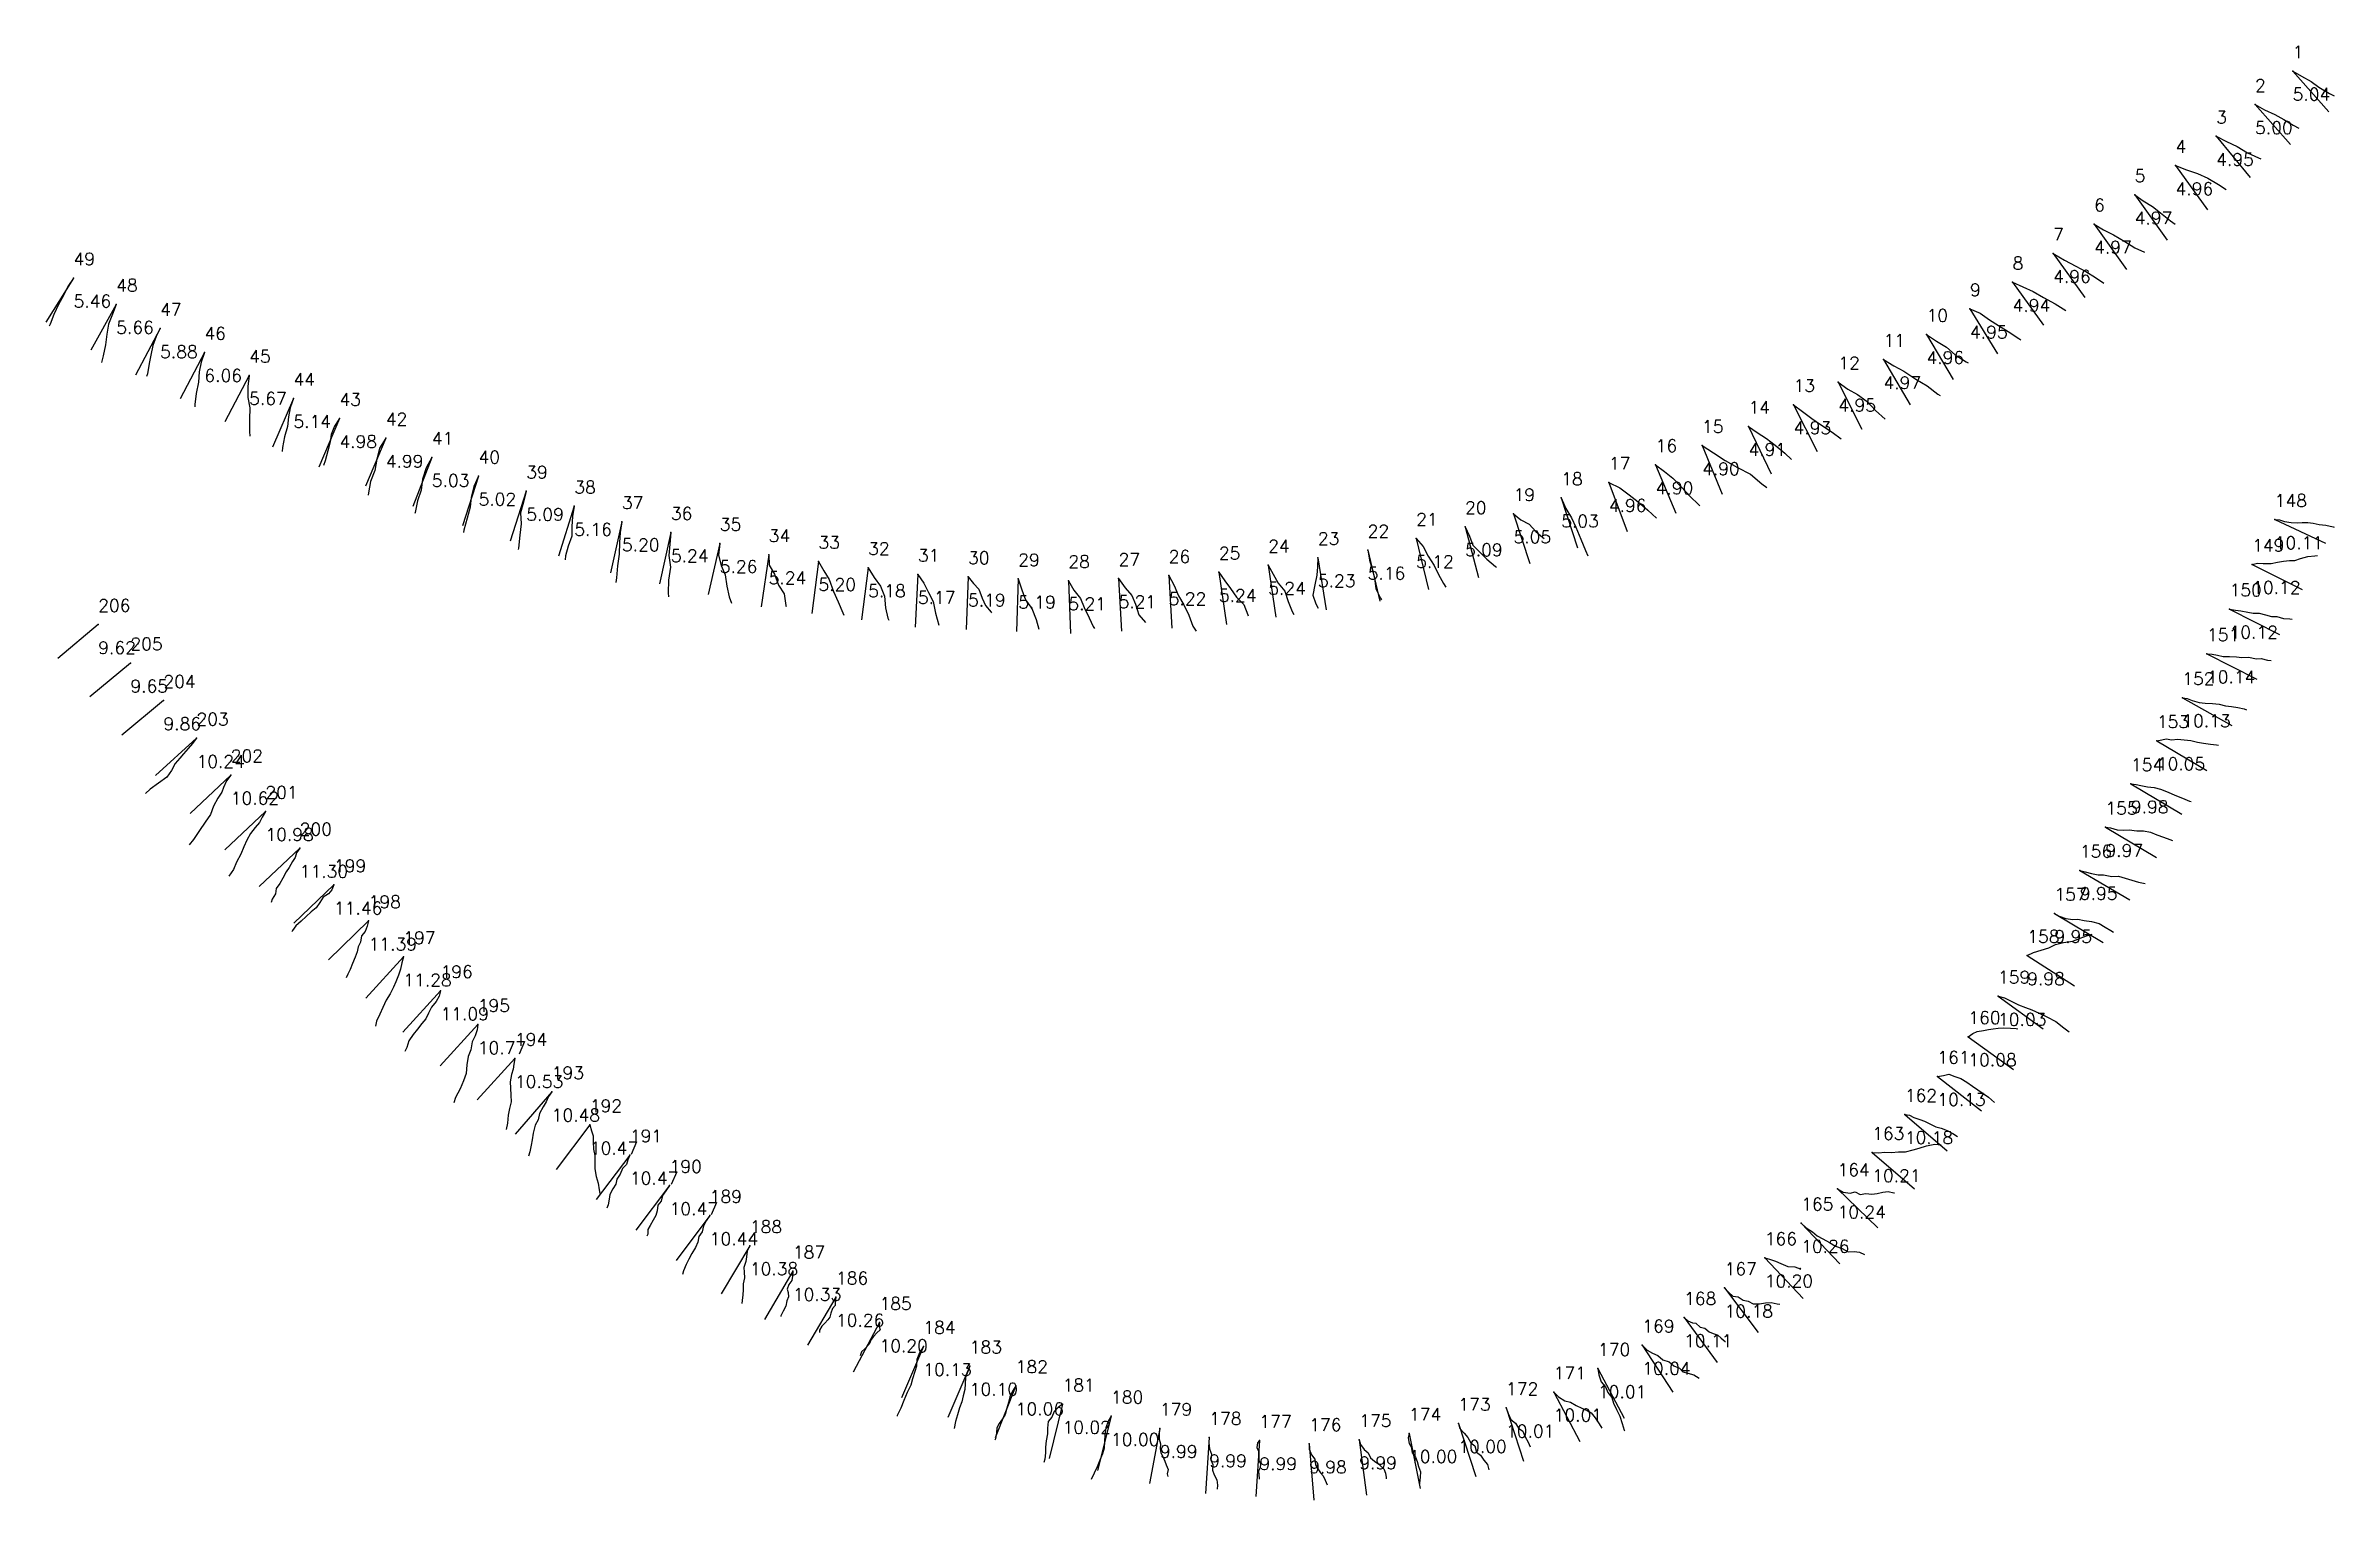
# Model space of a CAD drawing. Extents: x 748548.7 to 748603.5, y 8930366 to 8930400.8.
import ezdxf

# ---------------------------------------------------------------- set-up
doc = ezdxf.new("R2010")
doc.units = 0
for name, color, linetype in [('Hole', 7, 'Continuous'), ('Length', 7, 'Continuous'), ('Number', 7, 'Continuous'), ('Real Hole', 7, 'Continuous'), ('Theoretical Hole', 7, 'Continuous')]:
    doc.layers.add(name, color=color, linetype=linetype)
doc.styles.get("Standard").update_dxf_attribs({"font": 'simplex.shx'})

msp = doc.modelspace()

# ---------------------------------------------------------------- texts
at = {"layer": 'Length', "color": 244, "true_color": 0x0a11ff}
for s, p in [('5.04', (748602.48, 8930399.456, 199.87)), ('5.00', (748601.58, 8930398.656, 199.83)), ('4.95', (748600.65, 8930397.896, 199.78)), ('4.96', (748599.68, 8930397.196, 199.79)), ('4.97', (748598.7, 8930396.496, 199.79)), ('4.97', (748597.73, 8930395.796, 199.79)), ('4.96', (748596.75, 8930395.096, 199.78)), ('5.46', (748549.39, 8930394.506, 200.31)), ('4.94', (748595.78, 8930394.406, 199.78)), ('5.66', (748550.41, 8930393.876, 200.52)), ('4.95', (748594.76, 8930393.766, 199.79)), ('5.88', (748551.46, 8930393.296, 200.74)), ('4.96', (748593.72, 8930393.156, 199.8)), ('6.06', (748552.52, 8930392.726, 200.93)), ('4.97', (748592.69, 8930392.556, 199.8)), ('5.67', (748553.59, 8930392.176, 200.53)), ('4.95', (748591.61, 8930392.016, 199.79)), ('5.14', (748554.65, 8930391.626, 199.98)), ('4.93', (748590.54, 8930391.476, 199.77)), ('4.98', (748555.75, 8930391.146, 199.81)), ('4.91', (748589.46, 8930390.956, 199.74)), ('4.99', (748556.86, 8930390.676, 199.84)), ('4.90', (748588.35, 8930390.496, 199.74)), ('5.03', (748557.96, 8930390.216, 199.87)), ('5.02', (748559.08, 8930389.766, 199.87)), ('4.90', (748587.24, 8930390.036, 199.74)), ('5.09', (748560.22, 8930389.406, 199.94)), ('5.03', (748584.98, 8930389.246, 199.87)), ('4.96', (748586.12, 8930389.616, 199.8)), ('5.16', (748561.37, 8930389.046, 200)), ('5.20', (748562.51, 8930388.676, 200.05)), ('5.05', (748583.84, 8930388.866, 199.89)), ('10.11', (748602.05, 8930388.726, 200.02)), ('5.24', (748563.68, 8930388.416, 200.09)), ('5.26', (748564.85, 8930388.156, 200.11)), ('5.12', (748581.51, 8930388.276, 199.96)), ('5.09', (748582.68, 8930388.556, 199.93)), ('5.24', (748566.02, 8930387.886, 200.08)), ('5.20', (748567.21, 8930387.726, 200.05)), ('5.18', (748568.4, 8930387.576, 200.02)), ('5.24', (748577.97, 8930387.636, 200.09)), ('5.23', (748579.16, 8930387.816, 200.07)), ('5.16', (748580.35, 8930387.996, 200)), ('10.12', (748601.51, 8930387.656, 200.03)), ('5.17', (748569.59, 8930387.416, 200.02)), ('5.19', (748570.79, 8930387.356, 200.03)), ('5.19', (748571.99, 8930387.306, 200.04)), ('5.21', (748573.19, 8930387.266, 200.05)), ('5.21', (748574.39, 8930387.316, 200.05)), ('5.22', (748575.59, 8930387.386, 200.07)), ('5.24', (748576.79, 8930387.466, 200.09)), ('10.12', (748600.97, 8930386.586, 200.03)), ('9.62', (748549.98, 8930386.216, 199.54)), ('10.14', (748600.43, 8930385.516, 200.05)), ('9.65', (748550.75, 8930385.296, 199.56)), ('9.86', (748551.54, 8930384.396, 199.77)), ('10.13', (748599.84, 8930384.466, 200.04)), ('10.24', (748552.33, 8930383.496, 200.15)), ('10.05', (748599.23, 8930383.436, 199.96)), ('10.62', (748553.15, 8930382.616, 200.54)), ('9.98', (748598.61, 8930382.406, 199.88)), ('10.98', (748553.98, 8930381.746, 200.9)), ('9.97', (748598, 8930381.366, 199.86)), ('11.30', (748554.8, 8930380.866, 201.22)), ('11.46', (748555.62, 8930379.986, 201.38)), ('9.95', (748597.39, 8930380.336, 199.85)), ('9.95', (748596.78, 8930379.306, 199.86)), ('11.39', (748556.45, 8930379.126, 201.31)), ('11.28', (748557.28, 8930378.266, 201.2)), ('9.98', (748596.13, 8930378.296, 199.89)), ('11.09', (748558.17, 8930377.456, 201)), ('10.03', (748595.43, 8930377.326, 199.95)), ('10.77', (748559.06, 8930376.646, 200.69)), ('10.08', (748594.72, 8930376.356, 200)), ('10.53', (748559.95, 8930375.836, 200.44)), ('10.48', (748560.83, 8930375.036, 200.39)), ('10.13', (748593.98, 8930375.406, 200.04)), ('10.18', (748593.2, 8930374.496, 200.09)), ('10.47', (748561.74, 8930374.246, 200.38)), ('10.47', (748562.7, 8930373.526, 200.38)), ('10.21', (748592.42, 8930373.586, 200.12)), ('10.47', (748563.65, 8930372.796, 200.38)), ('10.24', (748591.59, 8930372.716, 200.15)), ('10.44', (748564.61, 8930372.076, 200.36)), ('10.26', (748590.72, 8930371.896, 200.17)), ('10.38', (748565.57, 8930371.356, 200.3)), ('10.20', (748589.85, 8930371.066, 200.11)), ('10.33', (748566.6, 8930370.746, 200.24)), ('10.26', (748567.63, 8930370.126, 200.17)), ('10.18', (748588.89, 8930370.346, 200.09)), ('10.20', (748568.67, 8930369.516, 200.11)), ('10.11', (748587.92, 8930369.636, 200.03)), ('10.13', (748569.72, 8930368.946, 200.04)), ('10.04', (748586.92, 8930368.976, 199.95)), ('10.10', (748570.83, 8930368.476, 200.01)), ('10.01', (748585.86, 8930368.416, 199.92)), ('10.06', (748571.93, 8930368.006, 199.97)), ('10.01', (748584.8, 8930367.856, 199.92)), ('10.02', (748573.05, 8930367.566, 199.94)), ('10.00', (748574.21, 8930367.276, 199.91)), ('10.01', (748583.66, 8930367.476, 199.92)), ('9.99', (748575.38, 8930366.986, 199.9)), ('9.99', (748576.56, 8930366.766, 199.9)), ('9.99', (748577.76, 8930366.696, 199.9)), ('9.99', (748580.15, 8930366.716, 199.9)), ('10.00', (748581.34, 8930366.866, 199.91)), ('10.00', (748582.52, 8930367.106, 199.91)), ('9.98', (748578.95, 8930366.616, 199.89))]:
    msp.add_text(s, height=0.3, dxfattribs=at).set_placement(p)
at = {"layer": 'Number', "color": 244, "true_color": 0x0a11ff}
for s, p in [('1', (748602.48, 8930400.466, 199.87)), ('2', (748601.58, 8930399.666, 199.83)), ('3', (748600.65, 8930398.906, 199.78)), ('4', (748599.68, 8930398.206, 199.79)), ('5', (748598.7, 8930397.506, 199.79)), ('6', (748597.73, 8930396.806, 199.79)), ('7', (748596.75, 8930396.106, 199.78)), ('49', (748549.39, 8930395.516, 200.31)), ('8', (748595.78, 8930395.416, 199.78)), ('48', (748550.41, 8930394.886, 200.52)), ('9', (748594.76, 8930394.776, 199.79)), ('47', (748551.46, 8930394.306, 200.74)), ('10', (748593.72, 8930394.166, 199.8)), ('46', (748552.52, 8930393.736, 200.93)), ('11', (748592.69, 8930393.566, 199.8)), ('45', (748553.59, 8930393.186, 200.53)), ('12', (748591.61, 8930393.026, 199.79)), ('44', (748554.65, 8930392.636, 199.98)), ('13', (748590.54, 8930392.486, 199.77)), ('43', (748555.75, 8930392.156, 199.81)), ('14', (748589.46, 8930391.966, 199.74)), ('42', (748556.86, 8930391.686, 199.84)), ('15', (748588.35, 8930391.506, 199.74)), ('41', (748557.96, 8930391.226, 199.87)), ('40', (748559.08, 8930390.776, 199.87)), ('16', (748587.24, 8930391.046, 199.74)), ('39', (748560.22, 8930390.416, 199.94)), ('18', (748584.98, 8930390.256, 199.87)), ('17', (748586.12, 8930390.626, 199.8)), ('38', (748561.37, 8930390.056, 200)), ('37', (748562.51, 8930389.686, 200.05)), ('19', (748583.84, 8930389.876, 199.89)), ('148', (748602.05, 8930389.736, 200.02)), ('36', (748563.68, 8930389.426, 200.09)), ('35', (748564.85, 8930389.166, 200.11)), ('21', (748581.51, 8930389.286, 199.96)), ('20', (748582.68, 8930389.566, 199.93)), ('34', (748566.02, 8930388.896, 200.08)), ('33', (748567.21, 8930388.736, 200.05)), ('32', (748568.4, 8930388.586, 200.02)), ('24', (748577.97, 8930388.646, 200.09)), ('23', (748579.16, 8930388.826, 200.07)), ('22', (748580.35, 8930389.006, 200)), ('149', (748601.51, 8930388.666, 200.03)), ('31', (748569.59, 8930388.426, 200.02)), ('30', (748570.79, 8930388.366, 200.03)), ('29', (748571.99, 8930388.316, 200.04)), ('28', (748573.19, 8930388.276, 200.05)), ('27', (748574.39, 8930388.326, 200.05)), ('26', (748575.59, 8930388.396, 200.07)), ('25', (748576.79, 8930388.476, 200.09)), ('150', (748600.97, 8930387.596, 200.03)), ('206', (748549.98, 8930387.226, 199.54)), ('151', (748600.43, 8930386.526, 200.05)), ('205', (748550.75, 8930386.306, 199.56)), ('204', (748551.54, 8930385.406, 199.77)), ('152', (748599.84, 8930385.476, 200.04)), ('203', (748552.33, 8930384.506, 200.15)), ('153', (748599.23, 8930384.446, 199.96)), ('202', (748553.15, 8930383.626, 200.54)), ('154', (748598.61, 8930383.416, 199.88)), ('201', (748553.98, 8930382.756, 200.9)), ('155', (748598, 8930382.376, 199.86)), ('200', (748554.8, 8930381.876, 201.22)), ('199', (748555.62, 8930380.996, 201.38)), ('156', (748597.39, 8930381.346, 199.85)), ('198', (748556.45, 8930380.136, 201.31)), ('157', (748596.78, 8930380.316, 199.86)), ('158', (748596.13, 8930379.306, 199.89)), ('197', (748557.28, 8930379.276, 201.2)), ('196', (748558.17, 8930378.466, 201)), ('159', (748595.43, 8930378.336, 199.95)), ('195', (748559.06, 8930377.656, 200.69)), ('160', (748594.72, 8930377.366, 200)), ('194', (748559.95, 8930376.846, 200.44)), ('193', (748560.83, 8930376.046, 200.39)), ('161', (748593.98, 8930376.416, 200.04)), ('162', (748593.2, 8930375.506, 200.09)), ('192', (748561.74, 8930375.256, 200.38)), ('191', (748562.7, 8930374.536, 200.38)), ('163', (748592.42, 8930374.596, 200.12)), ('190', (748563.65, 8930373.806, 200.38)), ('164', (748591.59, 8930373.726, 200.15)), ('189', (748564.61, 8930373.086, 200.36)), ('165', (748590.72, 8930372.906, 200.17)), ('188', (748565.57, 8930372.366, 200.3)), ('187', (748566.6, 8930371.756, 200.24)), ('166', (748589.85, 8930372.076, 200.11)), ('186', (748567.63, 8930371.136, 200.17)), ('167', (748588.89, 8930371.356, 200.09)), ('185', (748568.67, 8930370.526, 200.11)), ('168', (748587.92, 8930370.646, 200.03)), ('169', (748586.92, 8930369.986, 199.95)), ('184', (748569.72, 8930369.956, 200.04)), ('183', (748570.83, 8930369.486, 200.01)), ('170', (748585.86, 8930369.426, 199.92)), ('182', (748571.93, 8930369.016, 199.97)), ('181', (748573.05, 8930368.576, 199.94)), ('172', (748583.66, 8930368.486, 199.92)), ('171', (748584.8, 8930368.866, 199.92)), ('180', (748574.21, 8930368.286, 199.91)), ('179', (748575.38, 8930367.996, 199.9)), ('174', (748581.34, 8930367.876, 199.91)), ('173', (748582.52, 8930368.116, 199.91)), ('178', (748576.56, 8930367.776, 199.9)), ('177', (748577.76, 8930367.706, 199.9)), ('176', (748578.95, 8930367.626, 199.89)), ('175', (748580.15, 8930367.726, 199.9))]:
    msp.add_text(s, height=0.3, dxfattribs=at).set_placement(p)

# ---------------------------------------------------------------- linework, layer by layer
at = {"layer": 'Hole', "color": 244, "true_color": 0x0a11ff}
for p in [(748602.48, 8930400.16, 199.87), (748601.58, 8930399.36, 199.83), (748600.65, 8930398.6, 199.78), (748599.68, 8930397.9, 199.79), (748598.7, 8930397.2, 199.79), (748597.73, 8930396.5, 199.79), (748596.75, 8930395.8, 199.78), (748549.39, 8930395.21, 200.31), (748595.78, 8930395.11, 199.78), (748550.41, 8930394.58, 200.52), (748594.76, 8930394.47, 199.79), (748551.46, 8930394, 200.74), (748593.72, 8930393.86, 199.8), (748552.52, 8930393.43, 200.93), (748553.59, 8930392.88, 200.53), (748591.61, 8930392.72, 199.79), (748592.69, 8930393.26, 199.8), (748554.65, 8930392.33, 199.98), (748590.54, 8930392.18, 199.77), (748555.75, 8930391.85, 199.81), (748589.46, 8930391.66, 199.74), (748556.86, 8930391.38, 199.84), (748588.35, 8930391.2, 199.74), (748557.96, 8930390.92, 199.87), (748587.24, 8930390.74, 199.74), (748559.08, 8930390.47, 199.87), (748560.22, 8930390.11, 199.94), (748586.12, 8930390.32, 199.8), (748561.37, 8930389.75, 200), (748583.84, 8930389.57, 199.89), (748584.98, 8930389.95, 199.87), (748562.51, 8930389.38, 200.05), (748563.68, 8930389.12, 200.09), (748581.51, 8930388.98, 199.96), (748582.68, 8930389.26, 199.93), (748602.05, 8930389.43, 200.02), (748564.85, 8930388.86, 200.11), (748566.02, 8930388.59, 200.08), (748567.21, 8930388.43, 200.05), (748577.97, 8930388.34, 200.09), (748579.16, 8930388.52, 200.07), (748580.35, 8930388.7, 200), (748601.51, 8930388.36, 200.03), (748568.4, 8930388.28, 200.02), (748569.59, 8930388.12, 200.02), (748570.79, 8930388.06, 200.03), (748571.99, 8930388.01, 200.04), (748573.19, 8930387.97, 200.05), (748574.39, 8930388.02, 200.05), (748575.59, 8930388.09, 200.07), (748576.79, 8930388.17, 200.09), (748600.97, 8930387.29, 200.03), (748549.98, 8930386.92, 199.54), (748600.43, 8930386.22, 200.05), (748550.75, 8930386, 199.56), (748551.54, 8930385.1, 199.77), (748599.84, 8930385.17, 200.04), (748552.33, 8930384.2, 200.15), (748599.23, 8930384.14, 199.96), (748553.15, 8930383.32, 200.54), (748598.61, 8930383.11, 199.88), (748553.98, 8930382.45, 200.9), (748598, 8930382.07, 199.86), (748554.8, 8930381.57, 201.22), (748555.62, 8930380.69, 201.38), (748597.39, 8930381.04, 199.85), (748556.45, 8930379.83, 201.31), (748596.78, 8930380.01, 199.86), (748557.28, 8930378.97, 201.2), (748596.13, 8930379, 199.89), (748558.17, 8930378.16, 201), (748595.43, 8930378.03, 199.95), (748559.06, 8930377.35, 200.69), (748594.72, 8930377.06, 200), (748559.95, 8930376.54, 200.44), (748593.98, 8930376.11, 200.04), (748560.83, 8930375.74, 200.39), (748593.2, 8930375.2, 200.09), (748561.74, 8930374.95, 200.38), (748562.7, 8930374.23, 200.38), (748592.42, 8930374.29, 200.12), (748563.65, 8930373.5, 200.38), (748591.59, 8930373.42, 200.15), (748564.61, 8930372.78, 200.36), (748590.72, 8930372.6, 200.17), (748565.57, 8930372.06, 200.3), (748566.6, 8930371.45, 200.24), (748589.85, 8930371.77, 200.11), (748567.63, 8930370.83, 200.17), (748588.89, 8930371.05, 200.09), (748587.92, 8930370.34, 200.03), (748568.67, 8930370.22, 200.11), (748569.72, 8930369.65, 200.04), (748570.83, 8930369.18, 200.01), (748586.92, 8930369.68, 199.95), (748571.93, 8930368.71, 199.97), (748585.86, 8930369.12, 199.92), (748573.05, 8930368.27, 199.94), (748583.66, 8930368.18, 199.92), (748584.8, 8930368.56, 199.92), (748574.21, 8930367.98, 199.91), (748575.38, 8930367.69, 199.9), (748581.34, 8930367.57, 199.91), (748582.52, 8930367.81, 199.91), (748576.56, 8930367.47, 199.9), (748577.76, 8930367.4, 199.9), (748578.95, 8930367.32, 199.89), (748580.15, 8930367.42, 199.9)]:
    msp.add_point(p, dxfattribs=at)
at = {"layer": 'Real Hole', "color": 1, "true_color": 0xff0000}
for points in [[(748602.48, 8930400.16, 199.87), (748602.692, 8930400.036, 198.901), (748602.921, 8930399.908, 197.936), (748603.105, 8930399.776, 196.962), (748603.364, 8930399.628, 196.007), (748603.474, 8930399.572, 195.523)], [(748601.58, 8930399.36, 199.83), (748601.809, 8930399.231, 198.865), (748602.052, 8930399.118, 197.902), (748602.266, 8930399.005, 196.931), (748602.488, 8930398.869, 195.966), (748602.624, 8930398.798, 195.386)], [(748600.65, 8930398.6, 199.78), (748600.894, 8930398.478, 198.818), (748601.152, 8930398.36, 197.859), (748601.399, 8930398.205, 196.902), (748601.662, 8930398.086, 195.945), (748601.716, 8930398.062, 195.754)], [(748599.68, 8930397.9, 199.79), (748599.937, 8930397.795, 198.829), (748600.206, 8930397.708, 197.87), (748600.447, 8930397.599, 196.906), (748600.707, 8930397.446, 195.952), (748600.886, 8930397.328, 195.182)], [(748598.7, 8930397.2, 199.79), (748598.905, 8930397.06, 198.821), (748599.126, 8930396.925, 197.855), (748599.316, 8930396.767, 196.886), (748599.554, 8930396.581, 195.933), (748599.671, 8930396.497, 195.454)], [(748597.73, 8930396.5, 199.79), (748597.951, 8930396.361, 198.825), (748598.194, 8930396.241, 197.862), (748598.461, 8930396.086, 196.911), (748598.707, 8930395.936, 195.953), (748598.935, 8930395.825, 194.986)], [(748596.75, 8930395.8, 199.78), (748597.017, 8930395.639, 198.83), (748597.29, 8930395.491, 197.879), (748597.529, 8930395.368, 196.916), (748597.763, 8930395.219, 195.955), (748597.961, 8930395.09, 195.087)], [(748549.39, 8930395.21, 200.31), (748549.253, 8930395.007, 199.34), (748549.153, 8930394.795, 198.368), (748549.03, 8930394.574, 197.401), (748548.921, 8930394.34, 196.435), (748548.83, 8930394.107, 195.467), (748548.806, 8930394.055, 195.275)], [(748595.78, 8930395.11, 199.78), (748596.021, 8930394.997, 198.816), (748596.268, 8930394.884, 197.854), (748596.522, 8930394.742, 196.897), (748596.8, 8930394.593, 195.948), (748597.049, 8930394.433, 194.993)], [(748550.41, 8930394.58, 200.52), (748550.318, 8930394.349, 199.551), (748550.224, 8930394.106, 198.586), (748550.186, 8930393.863, 197.617), (748550.157, 8930393.615, 196.648), (748550.098, 8930393.347, 195.687), (748550.06, 8930393.188, 195.109)], [(748594.76, 8930394.47, 199.79), (748595.007, 8930394.369, 198.826), (748595.23, 8930394.212, 197.864), (748595.441, 8930394.073, 196.897), (748595.675, 8930393.928, 195.935), (748595.927, 8930393.763, 194.982), (748595.974, 8930393.732, 194.79)], [(748551.46, 8930394, 200.74), (748551.369, 8930393.811, 199.762), (748551.287, 8930393.595, 198.789), (748551.235, 8930393.361, 197.819), (748551.197, 8930393.163, 196.839), (748551.155, 8930392.917, 195.871), (748551.133, 8930392.851, 195.579)], [(748593.72, 8930393.86, 199.8), (748593.961, 8930393.703, 198.842), (748594.199, 8930393.554, 197.882), (748594.407, 8930393.371, 196.922), (748594.667, 8930393.207, 195.97), (748594.716, 8930393.181, 195.778)], [(748552.52, 8930393.43, 200.93), (748552.446, 8930393.194, 199.961), (748552.393, 8930392.966, 198.989), (748552.378, 8930392.72, 198.02), (748552.324, 8930392.447, 197.059), (748552.294, 8930392.185, 196.095), (748552.293, 8930392.131, 195.902)], [(748553.59, 8930392.88, 200.53), (748553.562, 8930392.612, 199.567), (748553.557, 8930392.348, 198.602), (748553.608, 8930392.108, 197.633), (748553.602, 8930391.828, 196.673), (748553.602, 8930391.536, 195.717), (748553.605, 8930391.423, 195.333)], [(748591.61, 8930392.72, 199.79), (748591.839, 8930392.552, 198.831), (748592.071, 8930392.421, 197.867), (748592.298, 8930392.254, 196.908), (748592.499, 8930392.039, 195.952), (748592.73, 8930391.833, 195.001)], [(748592.69, 8930393.26, 199.8), (748592.936, 8930393.111, 198.842), (748593.178, 8930392.98, 197.881), (748593.461, 8930392.787, 196.941), (748593.736, 8930392.632, 195.993), (748593.991, 8930392.428, 195.047), (748594.045, 8930392.396, 194.857)], [(748554.65, 8930392.33, 199.98), (748554.573, 8930392.104, 199.009), (748554.531, 8930391.888, 198.033), (748554.506, 8930391.659, 197.06), (748554.434, 8930391.414, 196.094), (748554.385, 8930391.157, 195.128), (748554.379, 8930391.057, 194.741)], [(748590.54, 8930392.18, 199.77), (748590.753, 8930392.015, 198.807), (748590.975, 8930391.848, 197.846), (748591.207, 8930391.691, 196.886), (748591.46, 8930391.524, 195.933), (748591.681, 8930391.364, 195.076)], [(748555.75, 8930391.85, 199.81), (748555.631, 8930391.664, 198.835), (748555.551, 8930391.467, 197.858), (748555.53, 8930391.289, 196.874), (748555.47, 8930391.075, 195.899), (748555.407, 8930390.84, 194.929), (748555.37, 8930390.723, 194.444)], [(748589.46, 8930391.66, 199.74), (748589.67, 8930391.514, 198.773), (748589.895, 8930391.372, 197.809), (748590.101, 8930391.213, 196.844), (748590.331, 8930391.017, 195.891), (748590.492, 8930390.87, 195.121)], [(748556.86, 8930391.38, 199.84), (748556.707, 8930391.138, 198.882), (748556.649, 8930390.873, 197.92), (748556.6, 8930390.606, 196.957), (748556.496, 8930390.346, 195.997), (748556.449, 8930390.072, 195.036), (748556.442, 8930390.014, 194.845)], [(748588.35, 8930391.2, 199.74), (748588.624, 8930391.03, 198.793), (748588.904, 8930390.847, 197.851), (748589.199, 8930390.677, 196.911), (748589.506, 8930390.52, 195.972), (748589.783, 8930390.289, 195.039), (748589.897, 8930390.198, 194.667)], [(748557.96, 8930390.92, 199.87), (748557.822, 8930390.667, 198.912), (748557.737, 8930390.402, 197.952), (748557.705, 8930390.134, 196.989), (748557.616, 8930389.88, 196.026), (748557.559, 8930389.602, 195.067), (748557.556, 8930389.573, 194.971)], [(748587.24, 8930390.74, 199.74), (748587.451, 8930390.584, 198.775), (748587.648, 8930390.42, 197.808), (748587.855, 8930390.206, 196.854), (748588.061, 8930389.988, 195.9), (748588.272, 8930389.781, 194.944), (748588.294, 8930389.763, 194.849)], [(748559.08, 8930390.47, 199.87), (748558.968, 8930390.221, 198.908), (748558.904, 8930389.965, 197.943), (748558.882, 8930389.725, 196.973), (748558.807, 8930389.464, 196.011), (748558.728, 8930389.181, 195.055), (748558.717, 8930389.123, 194.863)], [(748560.22, 8930390.11, 199.94), (748560.151, 8930389.851, 198.977), (748560.085, 8930389.592, 198.013), (748560.099, 8930389.328, 197.048), (748560.064, 8930389.062, 196.085), (748560.037, 8930388.748, 195.136), (748560.028, 8930388.719, 195.041)], [(748586.12, 8930390.32, 199.8), (748586.382, 8930390.191, 198.844), (748586.603, 8930390.025, 197.883), (748586.825, 8930389.857, 196.922), (748587.052, 8930389.658, 195.969), (748587.256, 8930389.467, 195.009)], [(748561.37, 8930389.75, 200), (748561.325, 8930389.505, 199.032), (748561.312, 8930389.267, 198.06), (748561.312, 8930389.038, 197.087), (748561.221, 8930388.797, 196.121), (748561.162, 8930388.564, 195.15), (748561.148, 8930388.468, 194.762)], [(748583.84, 8930389.57, 199.89), (748584.018, 8930389.423, 198.917), (748584.21, 8930389.318, 197.941), (748584.373, 8930389.144, 196.97), (748584.538, 8930389, 195.994), (748584.572, 8930388.977, 195.799)], [(748584.98, 8930389.95, 199.87), (748585.091, 8930389.696, 198.909), (748585.225, 8930389.474, 197.944), (748585.331, 8930389.247, 196.975), (748585.451, 8930388.964, 196.024), (748585.563, 8930388.694, 195.067), (748585.619, 8930388.565, 194.588)], [(748562.51, 8930389.38, 200.05), (748562.465, 8930389.125, 199.084), (748562.45, 8930388.881, 198.114), (748562.442, 8930388.608, 197.152), (748562.403, 8930388.326, 196.194), (748562.377, 8930388.035, 195.238), (748562.361, 8930387.925, 194.853)], [(748563.68, 8930389.12, 200.09), (748563.655, 8930388.842, 199.13), (748563.633, 8930388.576, 198.166), (748563.67, 8930388.291, 197.208), (748563.621, 8930387.982, 196.259), (748563.619, 8930387.676, 195.306), (748563.621, 8930387.583, 195.021)], [(748581.51, 8930388.98, 199.96), (748581.679, 8930388.79, 198.993), (748581.794, 8930388.558, 198.027), (748581.937, 8930388.336, 197.062), (748582.047, 8930388.114, 196.094), (748582.167, 8930387.899, 195.124), (748582.221, 8930387.816, 194.737)], [(748582.68, 8930389.26, 199.93), (748582.785, 8930389.035, 198.961), (748582.867, 8930388.823, 197.988), (748583.027, 8930388.661, 197.014), (748583.2, 8930388.486, 196.044), (748583.411, 8930388.312, 195.083), (748583.429, 8930388.295, 194.986)], [(748602.05, 8930389.43, 200.02), (748602.164, 8930389.423, 199.026), (748602.281, 8930389.386, 198.034), (748602.444, 8930389.365, 197.048), (748602.588, 8930389.357, 196.058), (748602.704, 8930389.358, 195.065), (748602.839, 8930389.36, 194.074), (748602.971, 8930389.344, 193.083), (748603.116, 8930389.315, 192.094), (748603.271, 8930389.294, 191.106), (748603.445, 8930389.256, 190.122), (748603.473, 8930389.251, 189.924)], [(748564.85, 8930388.86, 200.11), (748564.818, 8930388.584, 199.149), (748564.883, 8930388.333, 198.184), (748564.976, 8930388.107, 197.214), (748565.016, 8930387.839, 196.251), (748565.072, 8930387.582, 195.286), (748565.132, 8930387.428, 194.71)], [(748566.02, 8930388.59, 200.08), (748566.028, 8930388.344, 199.111), (748566.16, 8930388.126, 198.144), (748566.258, 8930387.866, 197.183), (748566.393, 8930387.652, 196.216), (748566.432, 8930387.38, 195.254), (748566.442, 8930387.355, 195.158)], [(748567.21, 8930388.43, 200.05), (748567.336, 8930388.207, 199.083), (748567.47, 8930387.999, 198.115), (748567.574, 8930387.711, 197.162), (748567.686, 8930387.465, 196.2), (748567.79, 8930387.199, 195.241), (748567.815, 8930387.147, 195.05)], [(748577.97, 8930388.34, 200.09), (748578.089, 8930388.125, 199.121), (748578.211, 8930387.909, 198.152), (748578.371, 8930387.716, 197.184), (748578.447, 8930387.473, 196.217), (748578.546, 8930387.231, 195.252), (748578.58, 8930387.161, 194.962)], [(748579.16, 8930388.52, 200.07), (748579.148, 8930388.304, 199.094), (748579.131, 8930388.098, 198.115), (748579.088, 8930387.873, 197.142), (748579.035, 8930387.626, 196.174), (748579.109, 8930387.415, 195.2), (748579.165, 8930387.314, 194.713)], [(748580.35, 8930388.7, 200), (748580.397, 8930388.464, 199.029), (748580.457, 8930388.246, 198.055), (748580.511, 8930388.035, 197.079), (748580.546, 8930387.771, 196.116), (748580.658, 8930387.554, 195.146), (748580.682, 8930387.515, 194.951)], [(748601.51, 8930388.36, 200.03), (748601.642, 8930388.385, 199.039), (748601.775, 8930388.379, 198.048), (748601.966, 8930388.378, 197.066), (748602.113, 8930388.412, 196.078), (748602.261, 8930388.433, 195.089), (748602.402, 8930388.454, 194.099), (748602.528, 8930388.455, 193.107), (748602.669, 8930388.499, 192.118), (748602.844, 8930388.547, 191.135), (748603.011, 8930388.567, 190.149), (748603.073, 8930388.57, 189.754)], [(748568.4, 8930388.28, 200.02), (748568.547, 8930388.047, 199.059), (748568.694, 8930387.837, 198.092), (748568.787, 8930387.601, 197.125), (748568.818, 8930387.321, 196.165), (748568.87, 8930387.073, 195.198), (748568.891, 8930387.023, 195.005)], [(748569.59, 8930388.12, 200.02), (748569.732, 8930387.91, 199.053), (748569.841, 8930387.688, 198.084), (748569.955, 8930387.471, 197.114), (748570.013, 8930387.189, 196.157), (748570.087, 8930386.903, 195.201)], [(748570.79, 8930388.06, 200.03), (748570.918, 8930387.905, 199.05), (748571.048, 8930387.765, 198.069), (748571.126, 8930387.553, 197.095), (748571.208, 8930387.376, 196.114), (748571.339, 8930387.216, 195.136), (748571.353, 8930387.198, 195.038)], [(748571.99, 8930388.01, 200.04), (748572.073, 8930387.753, 199.077), (748572.164, 8930387.514, 198.11), (748572.318, 8930387.307, 197.144), (748572.422, 8930387.042, 196.186), (748572.484, 8930386.81, 195.215)], [(748573.19, 8930387.97, 200.05), (748573.32, 8930387.741, 199.085), (748573.477, 8930387.541, 198.118), (748573.57, 8930387.332, 197.145), (748573.684, 8930387.078, 196.184), (748573.786, 8930386.872, 195.211), (748573.812, 8930386.827, 195.018)], [(748574.39, 8930388.02, 200.05), (748574.55, 8930387.802, 199.087), (748574.711, 8930387.615, 198.118), (748574.798, 8930387.405, 197.144), (748574.873, 8930387.153, 196.18), (748575.037, 8930386.966, 195.211)], [(748575.59, 8930388.09, 200.07), (748575.721, 8930387.852, 199.108), (748575.824, 8930387.611, 198.143), (748575.95, 8930387.393, 197.175), (748576.071, 8930387.148, 196.213), (748576.167, 8930386.878, 195.255), (748576.247, 8930386.763, 194.775)], [(748576.79, 8930388.17, 200.09), (748576.929, 8930387.963, 199.121), (748577.067, 8930387.784, 198.147), (748577.212, 8930387.579, 197.179), (748577.385, 8930387.398, 196.211), (748577.482, 8930387.156, 195.246), (748577.491, 8930387.131, 195.15)], [(748600.97, 8930387.29, 200.03), (748601.11, 8930387.268, 199.04), (748601.241, 8930387.248, 198.049), (748601.41, 8930387.214, 197.064), (748601.535, 8930387.196, 196.072), (748601.675, 8930387.189, 195.082), (748601.829, 8930387.151, 194.094), (748601.975, 8930387.116, 193.106), (748602.099, 8930387.109, 192.113), (748602.259, 8930387.067, 191.127), (748602.415, 8930387.061, 190.14), (748602.467, 8930387.047, 189.844)], [(748600.43, 8930386.22, 200.05), (748600.555, 8930386.214, 199.058), (748600.678, 8930386.185, 198.066), (748600.818, 8930386.157, 197.076), (748600.971, 8930386.153, 196.088), (748601.137, 8930386.151, 195.102), (748601.266, 8930386.136, 194.11), (748601.429, 8930386.144, 193.124), (748601.606, 8930386.103, 192.14), (748601.728, 8930386.109, 191.148), (748601.881, 8930386.069, 190.16), (748601.963, 8930386.059, 189.667)], [(748599.84, 8930385.17, 200.04), (748599.955, 8930385.155, 199.047), (748600.073, 8930385.105, 198.055), (748600.245, 8930385.054, 197.071), (748600.385, 8930385.041, 196.081), (748600.558, 8930385.028, 195.096), (748600.719, 8930385.017, 194.11), (748600.871, 8930384.978, 193.122), (748601.013, 8930384.959, 192.132), (748601.168, 8930384.937, 191.145), (748601.318, 8930384.902, 190.156), (748601.379, 8930384.883, 189.762)], [(748552.33, 8930384.2, 200.15), (748552.233, 8930384.076, 199.163), (748552.131, 8930383.956, 198.175), (748552.021, 8930383.83, 197.189), (748551.934, 8930383.721, 196.199), (748551.817, 8930383.594, 195.214), (748551.735, 8930383.43, 194.231), (748551.619, 8930383.272, 193.25), (748551.423, 8930383.124, 192.281), (748551.22, 8930382.986, 191.311), (748551.108, 8930382.875, 190.63)], [(748599.23, 8930384.14, 199.96), (748599.352, 8930384.163, 198.968), (748599.452, 8930384.189, 197.973), (748599.592, 8930384.159, 196.983), (748599.725, 8930384.178, 195.992), (748599.881, 8930384.165, 195.005), (748600.042, 8930384.148, 194.018), (748600.205, 8930384.11, 193.032), (748600.345, 8930384.086, 192.042), (748600.517, 8930384.059, 191.058), (748600.657, 8930384.045, 190.067), (748600.705, 8930384.032, 189.772)], [(748553.15, 8930383.32, 200.54), (748553.046, 8930383.18, 199.555), (748552.977, 8930383.022, 198.57), (748552.937, 8930382.911, 197.577), (748552.841, 8930382.768, 196.592), (748552.738, 8930382.579, 195.616), (748552.668, 8930382.376, 194.639), (748552.536, 8930382.192, 193.665), (748552.401, 8930381.997, 192.693), (748552.259, 8930381.777, 191.728), (748552.154, 8930381.65, 191.048)], [(748598.61, 8930383.11, 199.88), (748598.735, 8930383.092, 198.888), (748598.851, 8930383.071, 197.895), (748599.006, 8930383.038, 196.908), (748599.164, 8930383.02, 195.92), (748599.321, 8930382.98, 194.934), (748599.503, 8930382.914, 193.953), (748599.658, 8930382.841, 192.967), (748599.845, 8930382.767, 191.988), (748600.015, 8930382.698, 191.005), (748600.051, 8930382.684, 190.808)], [(748553.98, 8930382.45, 200.9), (748553.904, 8930382.312, 199.912), (748553.835, 8930382.184, 198.923), (748553.732, 8930382.064, 197.936), (748553.624, 8930381.924, 196.951), (748553.537, 8930381.763, 195.968), (748553.464, 8930381.602, 194.984), (748553.388, 8930381.426, 194.003), (748553.291, 8930381.238, 193.025), (748553.214, 8930381.063, 192.044), (748553.104, 8930380.904, 191.267)], [(748598, 8930382.07, 199.86), (748598.122, 8930382.054, 198.868), (748598.283, 8930382.013, 197.881), (748598.433, 8930382.004, 196.893), (748598.565, 8930382.013, 195.902), (748598.754, 8930381.984, 194.92), (748598.91, 8930381.982, 193.932), (748599.075, 8930381.95, 192.946), (748599.233, 8930381.893, 191.961), (748599.386, 8930381.835, 190.974), (748599.543, 8930381.775, 189.988), (748599.601, 8930381.752, 189.593)], [(748554.8, 8930381.57, 201.22), (748554.723, 8930381.457, 200.229), (748554.689, 8930381.347, 199.236), (748554.629, 8930381.254, 198.242), (748554.552, 8930381.11, 197.256), (748554.479, 8930381.001, 196.264), (748554.398, 8930380.856, 195.278), (748554.321, 8930380.722, 194.29), (748554.238, 8930380.605, 193.3), (748554.218, 8930380.481, 192.308), (748554.145, 8930380.348, 191.32), (748554.118, 8930380.268, 190.726)], [(748555.62, 8930380.69, 201.38), (748555.571, 8930380.574, 200.388), (748555.488, 8930380.48, 199.396), (748555.359, 8930380.401, 198.407), (748555.28, 8930380.274, 197.419), (748555.196, 8930380.146, 196.43), (748555.078, 8930380.051, 195.442), (748554.955, 8930379.936, 194.456), (748554.834, 8930379.825, 193.47), (748554.706, 8930379.711, 192.485), (748554.625, 8930379.599, 191.494), (748554.61, 8930379.569, 191.297)], [(748597.39, 8930381.04, 199.85), (748597.512, 8930381.003, 198.858), (748597.663, 8930380.961, 197.871), (748597.825, 8930380.934, 196.884), (748597.955, 8930380.936, 195.893), (748598.151, 8930380.895, 194.913), (748598.31, 8930380.903, 193.926), (748598.469, 8930380.856, 192.939), (748598.629, 8930380.805, 191.953), (748598.795, 8930380.758, 190.969), (748598.951, 8930380.723, 189.981)], [(748556.45, 8930379.83, 201.31), (748556.413, 8930379.702, 200.319), (748556.37, 8930379.581, 199.327), (748556.281, 8930379.471, 198.337), (748556.256, 8930379.319, 197.349), (748556.201, 8930379.214, 196.356), (748556.173, 8930379.093, 195.364), (748556.131, 8930378.965, 194.373), (748556.06, 8930378.811, 193.388), (748556.009, 8930378.67, 192.399), (748555.949, 8930378.554, 191.408), (748555.912, 8930378.467, 190.815)], [(748596.78, 8930380.01, 199.86), (748596.895, 8930379.944, 198.869), (748597.054, 8930379.891, 197.883), (748597.22, 8930379.862, 196.897), (748597.338, 8930379.871, 195.904), (748597.494, 8930379.838, 194.917), (748597.664, 8930379.819, 193.932), (748597.851, 8930379.766, 192.951), (748597.994, 8930379.683, 191.965), (748598.128, 8930379.599, 190.977), (748598.193, 8930379.558, 190.483)], [(748596.13, 8930379, 199.89), (748596.282, 8930379.074, 198.904), (748596.464, 8930379.127, 197.923), (748596.646, 8930379.183, 196.941), (748596.808, 8930379.27, 195.958), (748597, 8930379.315, 194.977), (748597.219, 8930379.348, 194.002), (748597.394, 8930379.414, 193.02), (748597.57, 8930379.482, 192.038), (748597.679, 8930379.513, 191.449)], [(748557.28, 8930378.97, 201.2), (748557.243, 8930378.83, 200.211), (748557.211, 8930378.68, 199.222), (748557.161, 8930378.533, 198.234), (748557.096, 8930378.371, 197.25), (748557.047, 8930378.243, 196.259), (748556.964, 8930378.086, 195.275), (748556.869, 8930377.931, 194.292), (748556.792, 8930377.758, 193.31), (748556.714, 8930377.6, 192.326), (748556.639, 8930377.43, 191.343), (748556.616, 8930377.315, 190.653)], [(748558.17, 8930378.16, 201), (748558.135, 8930378.029, 200.009), (748558.061, 8930377.904, 199.02), (748557.95, 8930377.765, 198.036), (748557.879, 8930377.627, 197.048), (748557.82, 8930377.489, 196.059), (748557.719, 8930377.379, 195.07), (748557.619, 8930377.242, 194.085), (748557.518, 8930377.112, 193.099), (748557.412, 8930376.961, 192.116), (748557.366, 8930376.803, 191.129), (748557.312, 8930376.703, 190.54)], [(748595.43, 8930378.03, 199.95), (748595.586, 8930377.992, 198.963), (748595.742, 8930377.909, 197.979), (748595.918, 8930377.825, 196.998), (748596.086, 8930377.762, 196.014), (748596.242, 8930377.702, 195.028), (748596.415, 8930377.625, 194.046), (748596.596, 8930377.534, 193.067), (748596.81, 8930377.424, 192.096), (748597.006, 8930377.27, 191.128), (748597.129, 8930377.174, 190.446)], [(748559.06, 8930377.35, 200.69), (748559.046, 8930377.222, 199.698), (748558.995, 8930377.084, 198.709), (748558.929, 8930376.934, 197.723), (748558.897, 8930376.749, 196.741), (748558.833, 8930376.59, 195.755), (748558.801, 8930376.384, 194.777), (748558.782, 8930376.179, 193.799), (748558.722, 8930376.003, 192.816), (748558.636, 8930375.814, 191.838), (748558.529, 8930375.609, 190.865), (748558.49, 8930375.481, 190.178)], [(748594.72, 8930377.06, 200), (748594.826, 8930377.139, 199.009), (748594.935, 8930377.186, 198.016), (748595.08, 8930377.206, 197.027), (748595.2, 8930377.233, 196.034), (748595.316, 8930377.247, 195.041), (748595.431, 8930377.261, 194.048), (748595.57, 8930377.27, 193.058), (748595.729, 8930377.266, 192.07), (748595.865, 8930377.256, 191.08), (748595.903, 8930377.249, 190.782)], [(748559.95, 8930376.54, 200.44), (748559.921, 8930376.402, 199.45), (748559.908, 8930376.285, 198.457), (748559.865, 8930376.153, 197.467), (748559.832, 8930375.978, 196.483), (748559.847, 8930375.833, 195.493), (748559.849, 8930375.66, 194.508), (748559.859, 8930375.503, 193.521), (748559.816, 8930375.342, 192.535), (748559.789, 8930375.187, 191.547), (748559.775, 8930374.995, 190.566), (748559.737, 8930374.838, 189.782)], [(748593.98, 8930376.11, 200.04), (748594.128, 8930376.132, 199.051), (748594.251, 8930376.164, 198.059), (748594.394, 8930376.105, 197.071), (748594.543, 8930376.063, 196.083), (748594.683, 8930375.974, 195.097), (748594.82, 8930375.88, 194.111), (748594.945, 8930375.792, 193.123), (748595.072, 8930375.701, 192.135), (748595.203, 8930375.615, 191.148), (748595.344, 8930375.485, 190.166)], [(748560.83, 8930375.74, 200.39), (748560.754, 8930375.629, 199.399), (748560.7, 8930375.501, 198.409), (748560.625, 8930375.384, 197.419), (748560.539, 8930375.221, 196.436), (748560.502, 8930375.076, 195.447), (748560.435, 8930374.945, 194.458), (748560.382, 8930374.751, 193.478), (748560.361, 8930374.596, 192.491), (748560.335, 8930374.463, 191.5), (748560.307, 8930374.31, 190.512), (748560.273, 8930374.205, 189.922)], [(748593.2, 8930375.2, 200.09), (748593.313, 8930375.18, 199.097), (748593.418, 8930375.125, 198.104), (748593.56, 8930375.078, 197.115), (748593.671, 8930375.041, 196.122), (748593.812, 8930374.968, 195.135), (748593.939, 8930374.907, 194.144), (748594.072, 8930374.875, 193.154), (748594.212, 8930374.818, 192.165), (748594.353, 8930374.743, 191.178), (748594.46, 8930374.673, 190.287)], [(748561.74, 8930374.95, 200.38), (748561.785, 8930374.81, 199.391), (748561.821, 8930374.689, 198.399), (748561.819, 8930374.545, 197.409), (748561.827, 8930374.367, 196.425), (748561.861, 8930374.222, 195.436), (748561.864, 8930374.076, 194.447), (748561.857, 8930373.903, 193.462), (748561.892, 8930373.719, 192.48), (748561.944, 8930373.559, 191.494), (748561.964, 8930373.395, 190.508), (748561.978, 8930373.31, 190.015)], [(748562.7, 8930374.23, 200.38), (748562.654, 8930374.112, 199.388), (748562.62, 8930374.006, 198.394), (748562.525, 8930373.91, 197.404), (748562.468, 8930373.773, 196.415), (748562.386, 8930373.653, 195.425), (748562.361, 8930373.536, 194.432), (748562.289, 8930373.422, 193.441), (748562.22, 8930373.289, 192.453), (748562.205, 8930373.171, 191.46), (748562.178, 8930373.039, 190.469), (748562.149, 8930372.959, 189.774)], [(748592.42, 8930374.29, 200.12), (748592.578, 8930374.282, 199.133), (748592.712, 8930374.298, 198.142), (748592.88, 8930374.288, 197.156), (748593.049, 8930374.306, 196.171), (748593.219, 8930374.305, 195.185), (748593.399, 8930374.353, 194.203), (748593.544, 8930374.398, 193.214), (748593.717, 8930374.453, 192.231), (748593.916, 8930374.486, 191.251), (748594.07, 8930374.47, 190.263)], [(748563.65, 8930373.5, 200.38), (748563.563, 8930373.373, 199.392), (748563.479, 8930373.265, 198.401), (748563.447, 8930373.13, 197.411), (748563.37, 8930373.028, 196.419), (748563.353, 8930372.895, 195.428), (748563.32, 8930372.787, 194.435), (748563.254, 8930372.67, 193.444), (748563.185, 8930372.547, 192.454), (748563.131, 8930372.445, 191.46), (748563.126, 8930372.333, 190.467), (748563.103, 8930372.286, 189.969)], [(748591.59, 8930373.42, 200.15), (748591.725, 8930373.338, 199.163), (748591.896, 8930373.314, 198.178), (748592.012, 8930373.351, 197.185), (748592.132, 8930373.287, 196.194), (748592.269, 8930373.312, 195.204), (748592.414, 8930373.293, 194.215), (748592.543, 8930373.309, 193.223), (748592.675, 8930373.344, 192.233), (748592.804, 8930373.358, 191.241), (748592.939, 8930373.323, 190.251), (748592.952, 8930373.323, 190.152)], [(748564.61, 8930372.78, 200.36), (748564.522, 8930372.658, 199.371), (748564.457, 8930372.534, 198.381), (748564.429, 8930372.396, 197.391), (748564.348, 8930372.282, 196.401), (748564.328, 8930372.142, 195.411), (748564.267, 8930372.019, 194.42), (748564.185, 8930371.878, 193.434), (748564.106, 8930371.736, 192.447), (748564.048, 8930371.613, 191.456), (748563.981, 8930371.461, 190.47), (748563.956, 8930371.373, 189.877)], [(748590.72, 8930372.6, 200.17), (748590.841, 8930372.491, 199.183), (748590.996, 8930372.39, 198.201), (748591.105, 8930372.3, 197.211), (748591.242, 8930372.225, 196.223), (748591.395, 8930372.136, 195.239), (748591.54, 8930372.047, 194.253), (748591.703, 8930371.994, 193.268), (748591.843, 8930371.912, 192.281), (748591.987, 8930371.919, 191.292), (748592.12, 8930371.904, 190.301), (748592.238, 8930371.854, 189.613)], [(748565.57, 8930372.06, 200.3), (748565.506, 8930371.927, 199.311), (748565.486, 8930371.793, 198.32), (748565.474, 8930371.684, 197.326), (748565.423, 8930371.536, 196.339), (748565.433, 8930371.428, 195.344), (748565.439, 8930371.295, 194.353), (748565.411, 8930371.145, 193.365), (748565.408, 8930371.003, 192.375), (748565.401, 8930370.886, 191.382), (748565.388, 8930370.752, 190.391), (748565.38, 8930370.682, 189.795)], [(748566.6, 8930371.45, 200.24), (748566.591, 8930371.331, 199.247), (748566.576, 8930371.225, 198.253), (748566.502, 8930371.134, 197.26), (748566.463, 8930371.019, 196.267), (748566.489, 8930370.943, 195.27), (748566.495, 8930370.84, 194.276), (748566.453, 8930370.744, 193.281), (748566.429, 8930370.614, 192.29), (748566.366, 8930370.498, 191.299), (748566.31, 8930370.382, 190.307), (748566.308, 8930370.37, 190.208)], [(748589.85, 8930371.77, 200.11), (748589.965, 8930371.742, 199.117), (748590.107, 8930371.692, 198.128), (748590.238, 8930371.633, 197.139), (748590.398, 8930371.567, 196.154), (748590.57, 8930371.555, 195.169), (748590.696, 8930371.509, 194.178), (748590.702, 8930371.513, 193.178), (748590.692, 8930371.513, 192.178), (748590.699, 8930371.497, 191.178), (748590.715, 8930371.504, 190.178), (748590.706, 8930371.519, 189.178), (748590.691, 8930371.502, 188.179)], [(748567.63, 8930370.83, 200.17), (748567.614, 8930370.718, 199.176), (748567.614, 8930370.633, 198.18), (748567.549, 8930370.557, 197.185), (748567.503, 8930370.45, 196.192), (748567.485, 8930370.35, 195.197), (748567.435, 8930370.287, 194.2), (748567.361, 8930370.21, 193.206), (748567.294, 8930370.135, 192.211), (748567.235, 8930370.037, 191.218), (748567.234, 8930369.983, 190.52)], [(748588.89, 8930371.05, 200.09), (748588.986, 8930370.95, 199.1), (748589.086, 8930370.852, 198.109), (748589.213, 8930370.84, 197.118), (748589.335, 8930370.755, 196.129), (748589.45, 8930370.732, 195.136), (748589.572, 8930370.674, 194.145), (748589.723, 8930370.671, 193.156), (748589.866, 8930370.691, 192.167), (748590.001, 8930370.701, 191.176), (748590.147, 8930370.668, 190.187), (748590.208, 8930370.666, 189.691)], [(748587.92, 8930370.34, 200.03), (748588.011, 8930370.267, 199.037), (748588.118, 8930370.216, 198.044), (748588.198, 8930370.206, 197.047), (748588.305, 8930370.116, 196.057), (748588.416, 8930370.087, 195.064), (748588.517, 8930370.001, 194.072), (748588.619, 8930369.958, 193.078), (748588.73, 8930369.922, 192.085), (748588.811, 8930369.846, 191.092), (748588.905, 8930369.771, 190.099), (748588.914, 8930369.767, 189.999)], [(748568.67, 8930370.22, 200.11), (748568.661, 8930370.127, 199.114), (748568.684, 8930370.05, 198.118), (748568.605, 8930369.977, 197.123), (748568.527, 8930369.89, 196.13), (748568.47, 8930369.819, 195.134), (748568.421, 8930369.704, 194.142), (748568.329, 8930369.602, 193.152), (748568.242, 8930369.525, 192.159), (748568.211, 8930369.426, 191.365)], [(748569.72, 8930369.65, 200.04), (748569.629, 8930369.501, 199.055), (748569.568, 8930369.342, 198.07), (748569.555, 8930369.181, 197.083), (748569.52, 8930369.051, 196.092), (748569.463, 8930368.88, 195.109), (748569.424, 8930368.722, 194.122), (748569.332, 8930368.553, 193.141), (748569.254, 8930368.359, 192.163), (748569.185, 8930368.178, 191.182), (748569.097, 8930368.001, 190.201), (748569.092, 8930367.983, 190.103)], [(748570.83, 8930369.18, 200.01), (748570.786, 8930369.048, 199.02), (748570.726, 8930368.907, 198.032), (748570.721, 8930368.754, 197.043), (748570.714, 8930368.619, 196.053), (748570.671, 8930368.472, 195.064), (748570.637, 8930368.323, 194.076), (748570.589, 8930368.183, 193.087), (748570.537, 8930368.016, 192.103), (748570.489, 8930367.857, 191.116), (748570.454, 8930367.689, 190.131)], [(748586.92, 8930369.68, 199.95), (748587.038, 8930369.561, 198.964), (748587.168, 8930369.49, 197.975), (748587.295, 8930369.431, 196.985), (748587.412, 8930369.332, 195.997), (748587.564, 8930369.28, 195.01), (748587.675, 8930369.185, 194.021), (748587.812, 8930369.131, 193.031), (748587.887, 8930369.041, 192.038), (748588.011, 8930369.01, 191.047), (748588.151, 8930368.974, 190.057), (748588.278, 8930368.895, 189.068)], [(748571.93, 8930368.71, 199.97), (748571.856, 8930368.58, 198.981), (748571.787, 8930368.447, 197.993), (748571.758, 8930368.31, 197.002), (748571.715, 8930368.174, 196.013), (748571.68, 8930368.024, 195.025), (748571.615, 8930367.917, 194.032), (748571.537, 8930367.811, 193.041), (748571.481, 8930367.703, 192.049), (748571.467, 8930367.587, 191.055), (748571.446, 8930367.442, 190.066), (748571.434, 8930367.409, 189.869)], [(748585.86, 8930369.12, 199.92), (748585.88, 8930368.971, 198.931), (748585.94, 8930368.807, 197.947), (748586.037, 8930368.686, 196.959), (748586.093, 8930368.551, 195.97), (748586.19, 8930368.431, 194.982), (748586.231, 8930368.295, 193.992), (748586.3, 8930368.139, 193.006), (748586.381, 8930367.987, 192.021), (748586.438, 8930367.808, 191.039), (748586.485, 8930367.652, 190.052), (748586.502, 8930367.63, 189.854)], [(748573.05, 8930368.27, 199.94), (748572.942, 8930368.193, 198.949), (748572.85, 8930368.095, 197.958), (748572.797, 8930367.959, 196.969), (748572.705, 8930367.853, 195.979), (748572.69, 8930367.699, 194.991), (748572.69, 8930367.562, 194), (748572.661, 8930367.391, 193.015), (748572.644, 8930367.242, 192.026), (748572.646, 8930367.105, 191.036), (748572.626, 8930366.957, 190.047), (748572.605, 8930366.872, 189.555)], [(748583.66, 8930368.18, 199.92), (748583.71, 8930368.05, 198.93), (748583.777, 8930367.901, 197.943), (748583.888, 8930367.815, 196.953), (748583.955, 8930367.694, 195.963), (748584.06, 8930367.622, 194.971), (748584.121, 8930367.49, 193.981), (748584.188, 8930367.36, 192.992), (748584.238, 8930367.252, 192.1)], [(748584.8, 8930368.56, 199.92), (748584.915, 8930368.446, 198.933), (748585.066, 8930368.353, 197.949), (748585.201, 8930368.316, 196.959), (748585.337, 8930368.237, 195.971), (748585.477, 8930368.176, 194.983), (748585.602, 8930368.117, 193.993), (748585.7, 8930368.066, 192.999), (748585.791, 8930367.943, 192.011), (748585.885, 8930367.798, 191.026), (748585.949, 8930367.699, 190.234)], [(748574.21, 8930367.98, 199.91), (748574.143, 8930367.86, 198.919), (748574.082, 8930367.705, 197.933), (748574.062, 8930367.53, 196.949), (748574.057, 8930367.385, 195.96), (748574.044, 8930367.221, 194.973), (748574.004, 8930367.082, 193.984), (748573.943, 8930366.93, 192.997), (748573.876, 8930366.769, 192.013), (748573.808, 8930366.621, 191.026), (748573.734, 8930366.465, 190.041)], [(748575.38, 8930367.69, 199.9), (748575.359, 8930367.583, 198.906), (748575.361, 8930367.429, 197.918), (748575.397, 8930367.321, 196.924), (748575.384, 8930367.212, 195.93), (748575.405, 8930367.109, 194.936), (748575.452, 8930367.015, 193.942), (748575.496, 8930366.906, 192.948), (748575.532, 8930366.816, 191.953), (748575.578, 8930366.71, 190.96), (748575.556, 8930366.6, 189.966), (748575.566, 8930366.54, 189.369)], [(748581.34, 8930367.57, 199.91), (748581.315, 8930367.467, 198.916), (748581.342, 8930367.333, 197.925), (748581.391, 8930367.249, 196.93), (748581.417, 8930367.103, 195.941), (748581.496, 8930367.004, 194.949), (748581.534, 8930366.898, 193.955), (748581.569, 8930366.778, 192.963), (748581.61, 8930366.651, 191.972), (748581.604, 8930366.526, 190.98), (748581.591, 8930366.379, 189.991), (748581.59, 8930366.366, 189.892)], [(748582.52, 8930367.81, 199.91), (748582.552, 8930367.689, 198.918), (748582.659, 8930367.573, 197.93), (748582.747, 8930367.469, 196.94), (748582.82, 8930367.348, 195.95), (748582.912, 8930367.272, 194.957), (748582.954, 8930367.125, 193.969), (748583.047, 8930367.05, 192.976), (748583.128, 8930366.93, 191.986), (748583.219, 8930366.825, 190.996), (748583.248, 8930366.698, 190.005)], [(748576.56, 8930367.47, 199.9), (748576.547, 8930367.349, 198.907), (748576.566, 8930367.202, 197.918), (748576.615, 8930367.075, 196.928), (748576.601, 8930366.937, 195.937), (748576.647, 8930366.824, 194.945), (748576.64, 8930366.689, 193.954), (748576.677, 8930366.581, 192.961), (748576.74, 8930366.457, 191.97), (748576.754, 8930366.333, 190.978), (748576.749, 8930366.233, 190.184)], [(748577.76, 8930367.4, 199.9), (748577.715, 8930367.344, 198.903), (748577.701, 8930367.23, 197.909), (748577.739, 8930367.142, 196.914), (748577.748, 8930367.043, 195.919), (748577.744, 8930366.928, 194.925), (748577.786, 8930366.845, 193.93), (748577.775, 8930366.753, 192.934), (748577.741, 8930366.668, 191.938), (748577.748, 8930366.578, 190.942), (748577.753, 8930366.489, 189.946), (748577.754, 8930366.478, 189.847)], [(748578.95, 8930367.32, 199.89), (748578.949, 8930367.193, 198.898), (748579.005, 8930367.057, 197.909), (748579.084, 8930366.957, 196.917), (748579.099, 8930366.818, 195.927), (748579.158, 8930366.722, 194.933), (748579.224, 8930366.63, 193.94), (748579.288, 8930366.559, 192.944), (748579.337, 8930366.453, 191.951), (748579.38, 8930366.344, 190.958)], [(748580.15, 8930367.42, 199.9), (748580.181, 8930367.306, 198.907), (748580.27, 8930367.182, 197.919), (748580.364, 8930367.107, 196.926), (748580.418, 8930366.988, 195.935), (748580.513, 8930366.903, 194.943), (748580.591, 8930366.849, 193.947), (748580.664, 8930366.79, 192.952), (748580.735, 8930366.721, 191.956), (748580.777, 8930366.616, 190.963), (748580.789, 8930366.515, 189.968), (748580.793, 8930366.486, 189.67)]]:
    msp.add_polyline3d(points, dxfattribs=at)
at = {"layer": 'Theoretical Hole', "color": 244, "true_color": 0x0a11ff}
for p, q in [((748602.48, 8930400.16, 199.87), (748603.345, 8930399.186, 195.001)), ((748601.58, 8930399.36, 199.83), (748602.425, 8930398.407, 194.995)), ((748600.65, 8930398.6, 199.78), (748601.459, 8930397.614, 194.997)), ((748599.68, 8930397.9, 199.79), (748600.441, 8930396.839, 195.005)), ((748598.7, 8930397.2, 199.79), (748599.48, 8930396.117, 195.003)), ((748597.73, 8930396.5, 199.79), (748598.507, 8930395.413, 195.003)), ((748596.75, 8930395.8, 199.78), (748597.509, 8930394.742, 194.994)), ((748549.39, 8930395.21, 200.31), (748548.725, 8930394.152, 194.995)), ((748595.78, 8930395.11, 199.78), (748596.518, 8930394.081, 195.005)), ((748550.41, 8930394.58, 200.52), (748549.8, 8930393.485, 195.001)), ((748594.76, 8930394.47, 199.79), (748595.42, 8930393.4, 195.002)), ((748551.46, 8930394, 200.74), (748550.874, 8930392.883, 194.997)), ((748593.72, 8930393.86, 199.8), (748594.356, 8930392.779, 195.001)), ((748552.52, 8930393.43, 200.93), (748551.939, 8930392.322, 195.001)), ((748553.59, 8930392.88, 200.53), (748553.006, 8930391.766, 195.001)), ((748591.61, 8930392.72, 199.79), (748592.174, 8930391.598, 195.002)), ((748592.69, 8930393.26, 199.8), (748593.327, 8930392.177, 194.991)), ((748554.65, 8930392.33, 199.98), (748554.149, 8930391.167, 194.998)), ((748590.54, 8930392.18, 199.77), (748591.103, 8930391.058, 195.002)), ((748555.75, 8930391.85, 199.81), (748555.259, 8930390.687, 194.993)), ((748589.46, 8930391.66, 199.74), (748590.006, 8930390.528, 194.994)), ((748556.86, 8930391.38, 199.84), (748556.373, 8930390.227, 195.01)), ((748588.35, 8930391.2, 199.74), (748588.83, 8930390.042, 195.003)), ((748557.96, 8930390.92, 199.87), (748557.509, 8930389.745, 195)), ((748587.24, 8930390.74, 199.74), (748587.721, 8930389.581, 195.003)), ((748559.08, 8930390.47, 199.87), (748558.698, 8930389.285, 195.007)), ((748560.22, 8930390.11, 199.94), (748559.836, 8930388.919, 195.006)), ((748586.12, 8930390.32, 199.8), (748586.561, 8930389.144, 195.002)), ((748561.37, 8930389.75, 200), (748560.988, 8930388.553, 194.995)), ((748583.84, 8930389.57, 199.89), (748584.23, 8930388.378, 194.998)), ((748584.98, 8930389.95, 199.87), (748585.372, 8930388.755, 195)), ((748562.51, 8930389.38, 200.05), (748562.235, 8930388.154, 195.004)), ((748563.68, 8930389.12, 200.09), (748563.405, 8930387.896, 195.002)), ((748581.51, 8930388.98, 199.96), (748581.803, 8930387.758, 194.997)), ((748582.68, 8930389.26, 199.93), (748583.004, 8930388.048, 194.997)), ((748602.05, 8930389.43, 200.02), (748603.264, 8930388.87, 189.999)), ((748564.85, 8930388.86, 200.11), (748564.575, 8930387.637, 195.002)), ((748566.02, 8930388.59, 200.08), (748565.842, 8930387.344, 194.993)), ((748567.21, 8930388.43, 200.05), (748567.05, 8930387.183, 195.004)), ((748577.97, 8930388.34, 200.09), (748578.156, 8930387.098, 195.003)), ((748579.16, 8930388.52, 200.07), (748579.359, 8930387.276, 194.994)), ((748580.35, 8930388.7, 200), (748580.643, 8930387.477, 194.995)), ((748601.51, 8930388.36, 200.03), (748602.704, 8930387.759, 189.999)), ((748568.4, 8930388.28, 200.02), (748568.239, 8930387.03, 194.996)), ((748569.59, 8930388.12, 200.02), (748569.523, 8930386.86, 195.006)), ((748570.79, 8930388.06, 200.03), (748570.747, 8930386.802, 194.995)), ((748571.99, 8930388.01, 200.04), (748571.947, 8930386.755, 195.004)), ((748573.19, 8930387.97, 200.05), (748573.244, 8930386.709, 194.995)), ((748574.39, 8930388.02, 200.05), (748574.463, 8930386.765, 194.994)), ((748575.59, 8930388.09, 200.07), (748575.663, 8930386.835, 195.004)), ((748576.79, 8930388.17, 200.09), (748576.972, 8930386.919, 195.005)), ((748600.97, 8930387.29, 200.03), (748602.164, 8930386.686, 189.999)), ((748549.98, 8930386.92, 199.54), (748549.011, 8930386.111, 190.003)), ((748600.43, 8930386.22, 200.05), (748601.624, 8930385.617, 189.999)), ((748550.75, 8930386, 199.56), (748549.781, 8930385.192, 189.993)), ((748551.54, 8930385.1, 199.77), (748550.548, 8930384.272, 189.995)), ((748599.84, 8930385.17, 200.04), (748601.023, 8930384.504, 190.001)), ((748552.33, 8930384.2, 200.15), (748551.353, 8930383.307, 189.996)), ((748599.23, 8930384.14, 199.96), (748600.425, 8930383.431, 190.007)), ((748553.15, 8930383.32, 200.54), (748552.179, 8930382.402, 190.004)), ((748598.61, 8930383.11, 199.88), (748599.831, 8930382.385, 190.002)), ((748553.98, 8930382.45, 200.9), (748553.007, 8930381.531, 190.002)), ((748598, 8930382.07, 199.86), (748599.223, 8930381.344, 189.992)), ((748554.8, 8930381.57, 201.22), (748553.829, 8930380.652, 189.999)), ((748555.62, 8930380.69, 201.38), (748554.657, 8930379.78, 189.997)), ((748597.39, 8930381.04, 199.85), (748598.585, 8930380.331, 189.998)), ((748556.45, 8930379.83, 201.31), (748555.487, 8930378.9, 189.999)), ((748596.78, 8930380.01, 199.86), (748597.946, 8930379.318, 190.003)), ((748557.28, 8930378.97, 201.2), (748556.379, 8930377.981, 190)), ((748596.13, 8930379, 199.89), (748597.259, 8930378.277, 190)), ((748558.17, 8930378.16, 201), (748557.268, 8930377.169, 189.991)), ((748595.43, 8930378.03, 199.95), (748596.512, 8930377.245, 190.01)), ((748559.06, 8930377.35, 200.69), (748558.161, 8930376.363, 190.003)), ((748594.72, 8930377.06, 200), (748595.803, 8930376.274, 190.009)), ((748559.95, 8930376.54, 200.44), (748559.049, 8930375.551, 189.995)), ((748593.98, 8930376.11, 200.04), (748595.037, 8930375.289, 189.999)), ((748560.83, 8930375.74, 200.39), (748559.953, 8930374.728, 189.996)), ((748593.2, 8930375.2, 200.09), (748594.216, 8930374.328, 189.998)), ((748561.74, 8930374.95, 200.38), (748560.933, 8930373.883, 189.996)), ((748562.7, 8930374.23, 200.38), (748561.893, 8930373.163, 189.996)), ((748592.42, 8930374.29, 200.12), (748593.435, 8930373.419, 189.998)), ((748563.65, 8930373.5, 200.38), (748562.842, 8930372.432, 189.996)), ((748591.59, 8930373.42, 200.15), (748592.554, 8930372.489, 189.998)), ((748564.61, 8930372.78, 200.36), (748563.806, 8930371.709, 190.006)), ((748590.72, 8930372.6, 200.17), (748591.643, 8930371.63, 189.998)), ((748565.57, 8930372.06, 200.3), (748564.886, 8930370.909, 190.007)), ((748566.6, 8930371.45, 200.24), (748565.916, 8930370.299, 189.997)), ((748589.85, 8930371.77, 200.11), (748590.772, 8930370.8, 189.998)), ((748567.63, 8930370.83, 200.17), (748566.946, 8930369.679, 189.998)), ((748588.89, 8930371.05, 200.09), (748589.696, 8930369.982, 189.998)), ((748587.92, 8930370.34, 200.03), (748588.714, 8930369.264, 190.009)), ((748568.67, 8930370.22, 200.11), (748568.04, 8930369.037, 189.998)), ((748569.72, 8930369.65, 200.04), (748569.197, 8930368.42, 189.999)), ((748570.83, 8930369.18, 200.01), (748570.307, 8930367.949, 189.999)), ((748586.92, 8930369.68, 199.95), (748587.654, 8930368.555, 190)), ((748571.93, 8930368.71, 199.97), (748571.436, 8930367.467, 189.999)), ((748585.86, 8930369.12, 199.92), (748586.486, 8930367.938, 190)), ((748573.05, 8930368.27, 199.94), (748572.728, 8930366.974, 190.009)), ((748583.66, 8930368.18, 199.92), (748584.079, 8930366.91, 190)), ((748584.8, 8930368.56, 199.92), (748585.426, 8930367.378, 190)), ((748574.21, 8930367.98, 199.91), (748573.888, 8930366.683, 190)), ((748575.38, 8930367.69, 199.9), (748575.134, 8930366.374, 190)), ((748581.34, 8930367.57, 199.91), (748581.605, 8930366.255, 190)), ((748582.52, 8930367.81, 199.91), (748582.934, 8930366.538, 190)), ((748576.56, 8930367.47, 199.9), (748576.474, 8930366.136, 190)), ((748577.76, 8930367.4, 199.9), (748577.674, 8930366.064, 190)), ((748578.95, 8930367.32, 199.89), (748579.064, 8930365.972, 190.002)), ((748580.15, 8930367.42, 199.9), (748580.319, 8930366.094, 190))]:
    msp.add_line(p, q, dxfattribs=at)

msp.set_redraw_order([(e.dxf.handle, doc.entitydb.next_handle()) for e in msp.query("TEXT MTEXT ATTDEF DIMENSION ARC_DIMENSION")])  # texts and dimensions are drawn at this point

doc.saveas('drawing.dxf')
